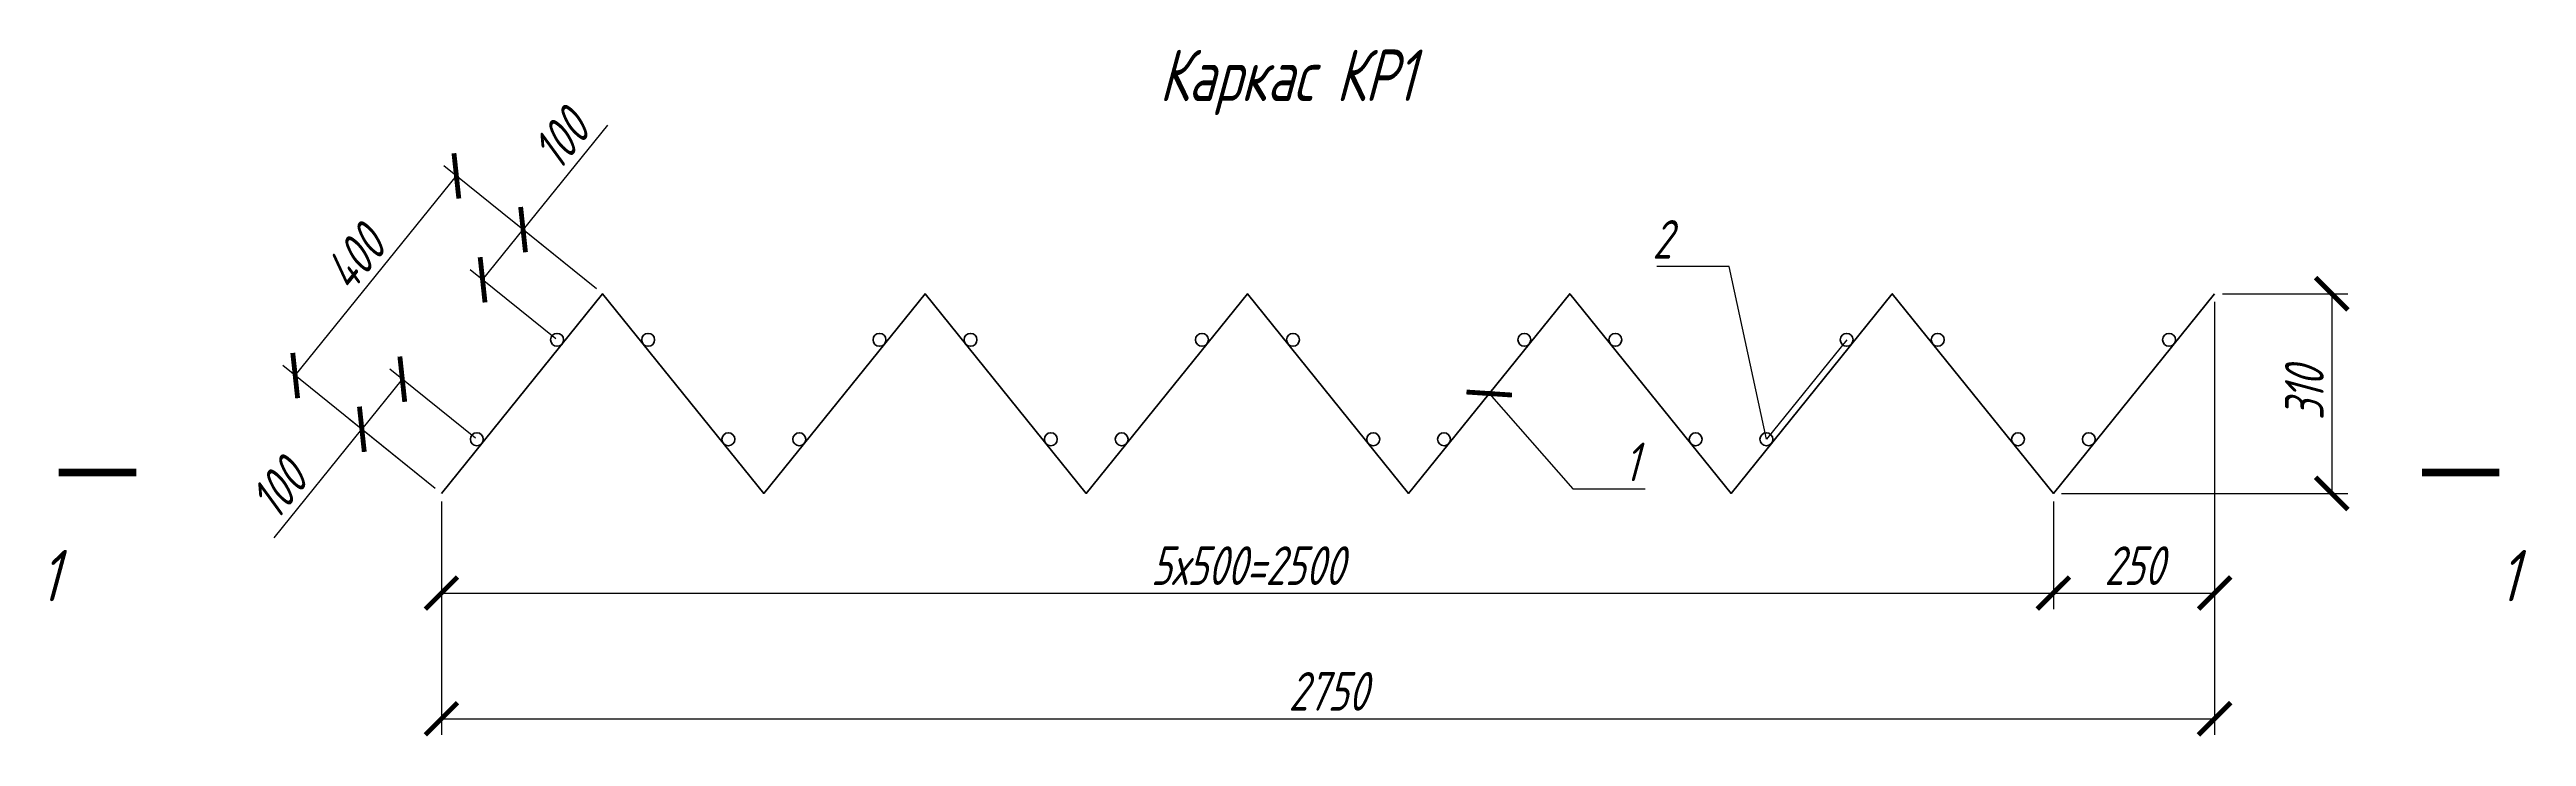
# Model space of a CAD drawing. Header units: millimetres. Extents: x 18535 to 117897, y 11356 to 27315.
# Drawn here: x 19989 to 23830, y 18141 to 19208 of the extents above; entities that cross this region are included whole.
import ezdxf
from ezdxf import colors
from ezdxf.entities.mleader import LeaderData, LeaderLine
from ezdxf.enums import TextEntityAlignment as Align
from ezdxf.math import Vec2, Vec3

# ---------------------------------------------------------------- set-up
doc = ezdxf.new("R2010")
doc.units = ezdxf.units.MM
doc.layers.add('Обозначения', color=102, linetype='Continuous', lineweight=25)
doc.layers.add('Основная', color=134, linetype='Continuous', lineweight=70)
doc.styles.add('!Жартун', font='simplex.shx', dxfattribs={"width": 0.7, "oblique": 15, "height": 3})
doc.dimstyles.new('!Жартун_размер', dxfattribs={"dimtxt": 3, "dimasz": 2.5, "dimexe": 1.25, "dimexo": 0.625, "dimtad": 1, "dimdec": 0, "dimtxsty": '!Жартун', "dimblk": 'ARCHTICK', "dimcen": 2.5, "dimaunit": 1, "dimadec": 0, "dimazin": 0, "dimtfac": 1, "dimtdec": 0, "dimtix": 1, "dimtmove": 1, "dimatfit": 2, "dimldrblk": 'NONE', "dimfxl": 1, "dimtfill": 1, "dimlwd": 25, "dimarcsym": 0})

# ---------------------------------------------------------------- blocks, each defined once
blk = doc.blocks.new('_ArchTick')
at = {"color": 0, "linetype": 'ByBlock', "const_width": 0.15}
blk.add_lwpolyline([(-0.5, -0.5), (0.5, 0.5)], dxfattribs=at)
blk = doc.blocks.new('*D266')
at = {"layer": 'Defpoints', "color": 0, "transparency": 16777216}
for p in [(20619.9, 19011.4), (20846.7, 18828.5), (20596.7, 18518.5)]:
    blk.add_point(p, dxfattribs=at)
at = {"layer": 'Обозначения', "color": 0, "lineweight": -2, "transparency": 16777216}
for p, q in [((20837, 18836.3), (20600.5, 19027)), ((20587, 18526.3), (20350.5, 18717))]:
    blk.add_line(p, q, dxfattribs=at)
at = {"layer": 'Обозначения', "color": 0, "linetype": 'Continuous', "lineweight": 25, "transparency": 16777216}
blk.add_line((20369.9, 18701.4), (20619.9, 19011.4), dxfattribs=at)
at = {"layer": 'Обозначения', "color": 0, "lineweight": 25, "transparency": 16777216, "xscale": 50, "yscale": 50, "zscale": 50}
for p, rotation in [((20619.9, 19011.4), 51.1155035662854), ((20369.9, 18701.4), 231.1155035662854)]:
    blk.add_blockref('_ArchTick', p, dxfattribs=dict(at, rotation=rotation))
at = {"layer": 'Обозначения', "color": 0, "transparency": 16777216, "insert": (20461.9, 18883), "char_height": 60, "attachment_point": 5, "rotation": 51.1155, "style": '!Жартун', "bg_fill": 3, "box_fill_scale": 1.1, "bg_fill_color": 256, "bg_fill_true_color": 13158600, "bg_fill_transparency": 0}
blk.add_mtext('400', dxfattribs=at)
blk = doc.blocks.new('_None')
blk = doc.blocks.new('*D267')
at = {"layer": 'Defpoints', "color": 0, "transparency": 16777216}
for p in [(20473.3, 18618), (20659.4, 18596.3), (20596.7, 18518.5)]:
    blk.add_point(p, dxfattribs=at)
at = {"layer": 'Обозначения', "color": 0, "lineweight": -2, "transparency": 16777216}
for p, q in [((20649.7, 18604.1), (20516.6, 18711.5)), ((20587, 18526.3), (20453.8, 18633.7))]:
    blk.add_line(p, q, dxfattribs=at)
at = {"layer": 'Обозначения', "color": 0, "linetype": 'Continuous', "lineweight": 25, "transparency": 16777216}
for p in [(20536, 18695.8), (20337.5, 18449.6)]:
    blk.add_line(p, (20473.3, 18618), dxfattribs=at)
at = {"layer": 'Обозначения', "color": 0, "lineweight": 25, "transparency": 16777216, "xscale": 50, "yscale": 50, "zscale": 50}
for p, rotation in [((20536, 18695.8), 51.11550356628652), ((20473.3, 18618), 231.1155035662865)]:
    blk.add_blockref('_ArchTick', p, dxfattribs=dict(at, rotation=rotation))
at = {"layer": 'Обозначения', "color": 0, "transparency": 16777216, "insert": (20343.9, 18525.3), "char_height": 60, "attachment_point": 5, "rotation": 51.1155, "style": '!Жартун', "bg_fill": 3, "box_fill_scale": 1.1, "bg_fill_color": 256, "bg_fill_true_color": 13158600, "bg_fill_transparency": 0}
blk.add_mtext('100', dxfattribs=at)
blk = doc.blocks.new('*D268')
at = {"layer": 'Defpoints', "color": 0, "transparency": 16777216}
for p in [(20723.3, 18928), (20846.7, 18828.5), (20783.9, 18750.6)]:
    blk.add_point(p, dxfattribs=at)
at = {"layer": 'Обозначения', "color": 0, "linetype": 'Continuous', "lineweight": 25, "transparency": 16777216}
for p in [(20854.2, 19090.3), (20660.5, 18850.1)]:
    blk.add_line(p, (20723.3, 18928), dxfattribs=at)
at = {"layer": 'Обозначения', "color": 0, "lineweight": -2, "transparency": 16777216}
for p, q in [((20837, 18836.3), (20703.8, 18943.7)), ((20774.1, 18758.4), (20641, 18865.8))]:
    blk.add_line(p, q, dxfattribs=at)
at = {"layer": 'Обозначения', "color": 0, "lineweight": 25, "transparency": 16777216, "xscale": 50, "yscale": 50, "zscale": 50}
for p, rotation in [((20723.3, 18928), 51.11550356628536), ((20660.5, 18850.1), 231.1155035662854)]:
    blk.add_blockref('_ArchTick', p, dxfattribs=dict(at, rotation=rotation))
at = {"layer": 'Обозначения', "color": 0, "transparency": 16777216, "insert": (20781.6, 19068), "char_height": 60, "attachment_point": 5, "rotation": 51.1155, "style": '!Жартун', "bg_fill": 3, "box_fill_scale": 1.1, "bg_fill_color": 256, "bg_fill_true_color": 13158600, "bg_fill_transparency": 0}
blk.add_mtext('100', dxfattribs=at)
blk = doc.blocks.new('*D269')
at = {"layer": 'Defpoints', "color": 0, "transparency": 16777216}
for p in [(23346.7, 18828.5), (20596.7, 18518.5), (23346.7, 18168.6)]:
    blk.add_point(p, dxfattribs=at)
at = {"layer": 'Обозначения', "color": 0, "lineweight": -2, "transparency": 16777216}
for p, q in [((23346.7, 18816), (23346.7, 18143.6)), ((20596.7, 18506), (20596.7, 18143.6))]:
    blk.add_line(p, q, dxfattribs=at)
at = {"layer": 'Обозначения', "color": 0, "linetype": 'Continuous', "lineweight": 25, "transparency": 16777216}
blk.add_line((20596.7, 18168.6), (23346.7, 18168.6), dxfattribs=at)
at = {"layer": 'Обозначения', "color": 0, "lineweight": 25, "transparency": 16777216, "xscale": 50, "yscale": 50, "zscale": 50, "rotation": 180}
blk.add_blockref('_ArchTick', (20596.7, 18168.6), dxfattribs=at)
at = {"layer": 'Обозначения', "color": 0, "lineweight": 25, "transparency": 16777216, "xscale": 50, "yscale": 50, "zscale": 50}
blk.add_blockref('_ArchTick', (23346.7, 18168.6), dxfattribs=at)
at = {"layer": 'Обозначения', "color": 0, "transparency": 16777216, "insert": (21971.7, 18211.1), "char_height": 60, "attachment_point": 5, "style": '!Жартун', "bg_fill": 3, "box_fill_scale": 1.1, "bg_fill_color": 256, "bg_fill_true_color": 13158600, "bg_fill_transparency": 0}
blk.add_mtext('2750', dxfattribs=at)
blk = doc.blocks.new('*D270')
at = {"layer": 'Defpoints', "color": 0, "transparency": 16777216}
for p in [(23346.7, 18828.5), (23096.7, 18518.5), (23528.4, 18518.5)]:
    blk.add_point(p, dxfattribs=at)
at = {"layer": 'Обозначения', "color": 0, "lineweight": -2, "transparency": 16777216}
for p, q in [((23359.2, 18828.5), (23553.4, 18828.5)), ((23109.2, 18518.5), (23553.4, 18518.5))]:
    blk.add_line(p, q, dxfattribs=at)
at = {"layer": 'Обозначения', "color": 0, "linetype": 'Continuous', "lineweight": 25, "transparency": 16777216}
blk.add_line((23528.4, 18828.5), (23528.4, 18518.5), dxfattribs=at)
at = {"layer": 'Обозначения', "color": 0, "lineweight": 25, "transparency": 16777216, "xscale": 50, "yscale": 50, "zscale": 50}
for p, rotation in [((23528.4, 18828.5), 90), ((23528.4, 18518.5), 270)]:
    blk.add_blockref('_ArchTick', p, dxfattribs=dict(at, rotation=rotation))
at = {"layer": 'Обозначения', "color": 0, "transparency": 16777216, "insert": (23485.9, 18673.5), "char_height": 60, "attachment_point": 5, "rotation": 90, "style": '!Жартун', "bg_fill": 3, "box_fill_scale": 1.1, "bg_fill_color": 256, "bg_fill_true_color": 13158600, "bg_fill_transparency": 0}
blk.add_mtext('310', dxfattribs=at)
blk = doc.blocks.new('*D271')
at = {"layer": 'Defpoints', "color": 0, "transparency": 16777216}
for p in [(20596.7, 18518.5), (23096.7, 18518.5), (23096.7, 18363.8)]:
    blk.add_point(p, dxfattribs=at)
at = {"layer": 'Обозначения', "color": 0, "lineweight": -2, "transparency": 16777216}
for p, q in [((20596.7, 18506), (20596.7, 18338.8)), ((23096.7, 18506), (23096.7, 18338.8))]:
    blk.add_line(p, q, dxfattribs=at)
at = {"layer": 'Обозначения', "color": 0, "linetype": 'Continuous', "lineweight": 25, "transparency": 16777216}
blk.add_line((20596.7, 18363.8), (23096.7, 18363.8), dxfattribs=at)
at = {"layer": 'Обозначения', "color": 0, "lineweight": 25, "transparency": 16777216, "xscale": 50, "yscale": 50, "zscale": 50, "rotation": 180}
blk.add_blockref('_ArchTick', (20596.7, 18363.8), dxfattribs=at)
at = {"layer": 'Обозначения', "color": 0, "lineweight": 25, "transparency": 16777216, "xscale": 50, "yscale": 50, "zscale": 50}
blk.add_blockref('_ArchTick', (23096.7, 18363.8), dxfattribs=at)
at = {"layer": 'Обозначения', "color": 0, "transparency": 16777216, "insert": (21846.7, 18406.3), "char_height": 60, "attachment_point": 5, "style": '!Жартун', "bg_fill": 3, "box_fill_scale": 1.1, "bg_fill_color": 256, "bg_fill_true_color": 13158600, "bg_fill_transparency": 0}
blk.add_mtext('5х500=2500', dxfattribs=at)
blk = doc.blocks.new('*D272')
at = {"layer": 'Defpoints', "color": 0, "transparency": 16777216}
for p in [(23096.7, 18518.5), (23346.7, 18479.8), (23346.7, 18363.8)]:
    blk.add_point(p, dxfattribs=at)
at = {"layer": 'Обозначения', "color": 0, "lineweight": -2, "transparency": 16777216}
for p, q in [((23096.7, 18506), (23096.7, 18338.8)), ((23346.7, 18467.3), (23346.7, 18338.8))]:
    blk.add_line(p, q, dxfattribs=at)
at = {"layer": 'Обозначения', "color": 0, "linetype": 'Continuous', "lineweight": 25, "transparency": 16777216}
blk.add_line((23096.7, 18363.8), (23346.7, 18363.8), dxfattribs=at)
at = {"layer": 'Обозначения', "color": 0, "lineweight": 25, "transparency": 16777216, "xscale": 50, "yscale": 50, "zscale": 50, "rotation": 180}
blk.add_blockref('_ArchTick', (23096.7, 18363.8), dxfattribs=at)
at = {"layer": 'Обозначения', "color": 0, "lineweight": 25, "transparency": 16777216, "xscale": 50, "yscale": 50, "zscale": 50}
blk.add_blockref('_ArchTick', (23346.7, 18363.8), dxfattribs=at)
at = {"layer": 'Обозначения', "color": 0, "transparency": 16777216, "insert": (23221.7, 18406.3), "char_height": 60, "attachment_point": 5, "style": '!Жартун', "bg_fill": 3, "box_fill_scale": 1.1, "bg_fill_color": 256, "bg_fill_true_color": 13158600, "bg_fill_transparency": 0}
blk.add_mtext('250', dxfattribs=at)

msp = doc.modelspace()

# ---------------------------------------------------------------- linework, layer by layer
at = {"layer": 'Обозначения'}
for points in [[(20123.3, 18550.8, 12, 12, 0), (20003.3, 18550.8, 12, 12, 0), (20043.3, 18550.8, 0, 16, 0), (20043.3, 18470.8, 0, 0, 0), (20043.3, 18350.8, 0, 0, 0)], [(23668.1, 18550.8, 12, 12, 0), (23788.1, 18550.8, 12, 12, 0), (23748.1, 18550.8, 0, 16, 0), (23748.1, 18470.8, 0, 0, 0), (23748.1, 18350.8, 0, 0, 0)]]:
    msp.add_lwpolyline(points, format="xyseb", dxfattribs=at)
at = {"layer": 'Основная'}
msp.add_lwpolyline([(20596.7, 18518.5), (20846.7, 18828.5), (21096.7, 18518.5), (21346.7, 18828.5), (21596.7, 18518.5), (21846.7, 18828.5), (22096.7, 18518.5), (22346.7, 18828.5), (22596.7, 18518.5), (22846.7, 18828.5), (23096.7, 18518.5), (23346.7, 18828.5)], dxfattribs=at)
for centre in [(20776.1, 18756.9), (20917.3, 18756.9), (21276.1, 18756.9), (21417.3, 18756.9), (21776.1, 18756.9), (21917.3, 18756.9), (22276.1, 18756.9), (22417.3, 18756.9), (22776.1, 18756.9), (22917.3, 18756.9), (23276.1, 18756.9), (20651.6, 18602.5), (21041.8, 18602.5), (21151.6, 18602.5), (21541.8, 18602.5), (21651.6, 18602.5), (22041.8, 18602.5), (22151.6, 18602.5), (22541.8, 18602.5), (22651.6, 18602.5), (23041.8, 18602.5), (23151.6, 18602.5)]:
    msp.add_circle(centre, 10, dxfattribs=at)

# ---------------------------------------------------------------- texts
at = {"layer": 'Обозначения', "style": '!Жартун', "oblique": 15, "width": 0.7}
msp.add_text('Каркас КР1', height=80, dxfattribs=at).set_placement((21907.9, 19127.6), align=Align.CENTER)
msp.add_text('1', height=80, dxfattribs=at).set_placement((20003.3, 18430.8), align=Align.TOP_RIGHT)
msp.add_text('1', height=80, dxfattribs=at).set_placement((23788.1, 18430.8), align=Align.TOP_LEFT)

# ---------------------------------------------------------------- next in the draw order: dimensions: what is measured, and where the dimension line sits
at = {"layer": 'Обозначения'}
dim = msp.add_aligned_dim(p1=(20596.7, 18518.5), p2=(20846.7, 18828.5), distance=291.3, dimstyle='!Жартун_размер', override={"dimrnd": 5}, dxfattribs=at)
dim.commit()
dim.dimension.update_dxf_attribs({"geometry": '*D266', "text_midpoint": (20461.9, 18883)})

# ---------------------------------------------------------------- next in the draw order: dimensions: what is measured, and where the dimension line sits
for base, p1, p2, angle, picture, middle in [((20723.3, 18928), (20783.9, 18750.6), (20846.7, 18828.5), 51.1155, '*D268', (20810.4, 19044.8)), ((20473.3, 18618), (20659.4, 18596.3), (20596.7, 18518.5), 231.1155, '*D267', (20333.3, 18533.9))]:
    dim = msp.add_linear_dim(base=base, p1=p1, p2=p2, angle=angle, dimstyle='!Жартун_размер', dxfattribs=at)
    dim.commit()
    dim.dimension.update_dxf_attribs({"geometry": picture, "text_midpoint": middle, "dimtype": 161})

# ---------------------------------------------------------------- next in the draw order: dimensions: what is measured, and where the dimension line sits
dim = msp.add_linear_dim(base=(23346.7, 18168.6), p1=(20596.7, 18518.5), p2=(23346.7, 18828.5), dimstyle='!Жартун_размер', dxfattribs=at)
dim.commit()
dim.dimension.update_dxf_attribs({"geometry": '*D269', "text_midpoint": (21971.7, 18211.1)})

# ---------------------------------------------------------------- next in the draw order: dimensions: what is measured, and where the dimension line sits
dim = msp.add_linear_dim(base=(23528.4, 18518.5), p1=(23346.7, 18828.5), p2=(23096.7, 18518.5), angle=90, dimstyle='!Жартун_размер', dxfattribs=at)
dim.commit()
dim.dimension.update_dxf_attribs({"geometry": '*D270', "text_midpoint": (23485.9, 18673.5)})

# ---------------------------------------------------------------- next in the draw order: dimensions: what is measured, and where the dimension line sits
dim = msp.add_linear_dim(base=(23096.7, 18363.8), p1=(20596.7, 18518.5), p2=(23096.7, 18518.5), text='5х500=<>', dimstyle='!Жартун_размер', dxfattribs=at)
dim.commit()
dim.dimension.update_dxf_attribs({"geometry": '*D271', "text_midpoint": (21846.7, 18406.3)})

# ---------------------------------------------------------------- next in the draw order: leaders
ml = msp.add_multileader_mtext('Standard', dxfattribs=at)
ml.set_content('2', color=256, style='!Жартун')
ml.set_leader_properties()
ml.set_arrow_properties(name='NONE')
ml.build(insert=Vec2(0, 0))
ml.multileader.update_dxf_attribs({"text_left_attachment_type": 6, "text_right_attachment_type": 6, "dogleg_length": 2, "arrow_head_size": 50, "scale": 20})
ctx = ml.context
ctx.base_point, ctx.scale, ctx.char_height, ctx.arrow_head_size, ctx.landing_gap_size, ctx.plane_origin = Vec3(22434.8, 18870.8), 20, 60, 50, 40, Vec3(22776.1, 18756.9)
ctx.left_attachment, ctx.right_attachment = 6, 6
notes = []
notes.append((ctx, [(0, (1, 1, 0), (22593.8, 18870.8), (-1, 0), 40, [(1, [(22776.1, 18756.9), (22651.6, 18602.5)], 0, [])])]))
ctx.mtext.insert, ctx.mtext.width, ctx.mtext.flow_direction = Vec3(22474.8, 18942.8), 36.931, 5
for ctx, leaders in notes:
    for number, flags, end, landing, length, lines in leaders:
        leader = LeaderData()
        leader.index, (leader.has_last_leader_line, leader.has_dogleg_vector, leader.attachment_direction) = number, flags
        leader.last_leader_point, leader.dogleg_vector, leader.dogleg_length = Vec3(end), Vec3(landing), length
        for number, points, colour, breaks in lines:
            line = LeaderLine()
            line.index, line.vertices, line.color, line.breaks = number, Vec3.list(points), colors.encode_raw_color(colour), breaks
            leader.lines.append(line)
        ctx.leaders.append(leader)

# ---------------------------------------------------------------- next in the draw order: dimensions: what is measured, and where the dimension line sits
dim = msp.add_linear_dim(base=(23346.7, 18363.8), p1=(23096.7, 18518.5), p2=(23346.7, 18479.8), dimstyle='!Жартун_размер', dxfattribs=at)
dim.commit()
dim.dimension.update_dxf_attribs({"geometry": '*D272', "text_midpoint": (23221.7, 18406.3)})

# ---------------------------------------------------------------- next in the draw order: leaders
ml = msp.add_multileader_mtext('Standard', dxfattribs=at)
ml.set_content('1', color=256, style='!Жартун')
ml.set_leader_properties()
ml.set_arrow_properties(name='ARCHTICK')
ml.build(insert=Vec2(0, 0))
ml.multileader.update_dxf_attribs({"text_left_attachment_type": 6, "text_right_attachment_type": 6, "dogleg_length": 2, "arrow_head_size": 50, "scale": 20})
ctx = ml.context
ctx.base_point, ctx.scale, ctx.char_height, ctx.arrow_head_size, ctx.landing_gap_size, ctx.plane_origin = Vec3(22391.3, 18525.4), 20, 60, 50, 40, Vec3(22221.7, 18673.5)
ctx.left_attachment, ctx.right_attachment = 6, 6
notes = []
notes.append((ctx, [(0, (1, 1, 0), (22351.3, 18525.4), (1, 0), 40, [(0, [(22221.7, 18673.5)], 0, [])])]))
ctx.mtext.insert, ctx.mtext.flow_direction = Vec3(22431.3, 18597.4), 5
for ctx, leaders in notes:
    for number, flags, end, landing, length, lines in leaders:
        leader = LeaderData()
        leader.index, (leader.has_last_leader_line, leader.has_dogleg_vector, leader.attachment_direction) = number, flags
        leader.last_leader_point, leader.dogleg_vector, leader.dogleg_length = Vec3(end), Vec3(landing), length
        for number, points, colour, breaks in lines:
            line = LeaderLine()
            line.index, line.vertices, line.color, line.breaks = number, Vec3.list(points), colors.encode_raw_color(colour), breaks
            leader.lines.append(line)
        ctx.leaders.append(leader)

doc.saveas('drawing.dxf')
